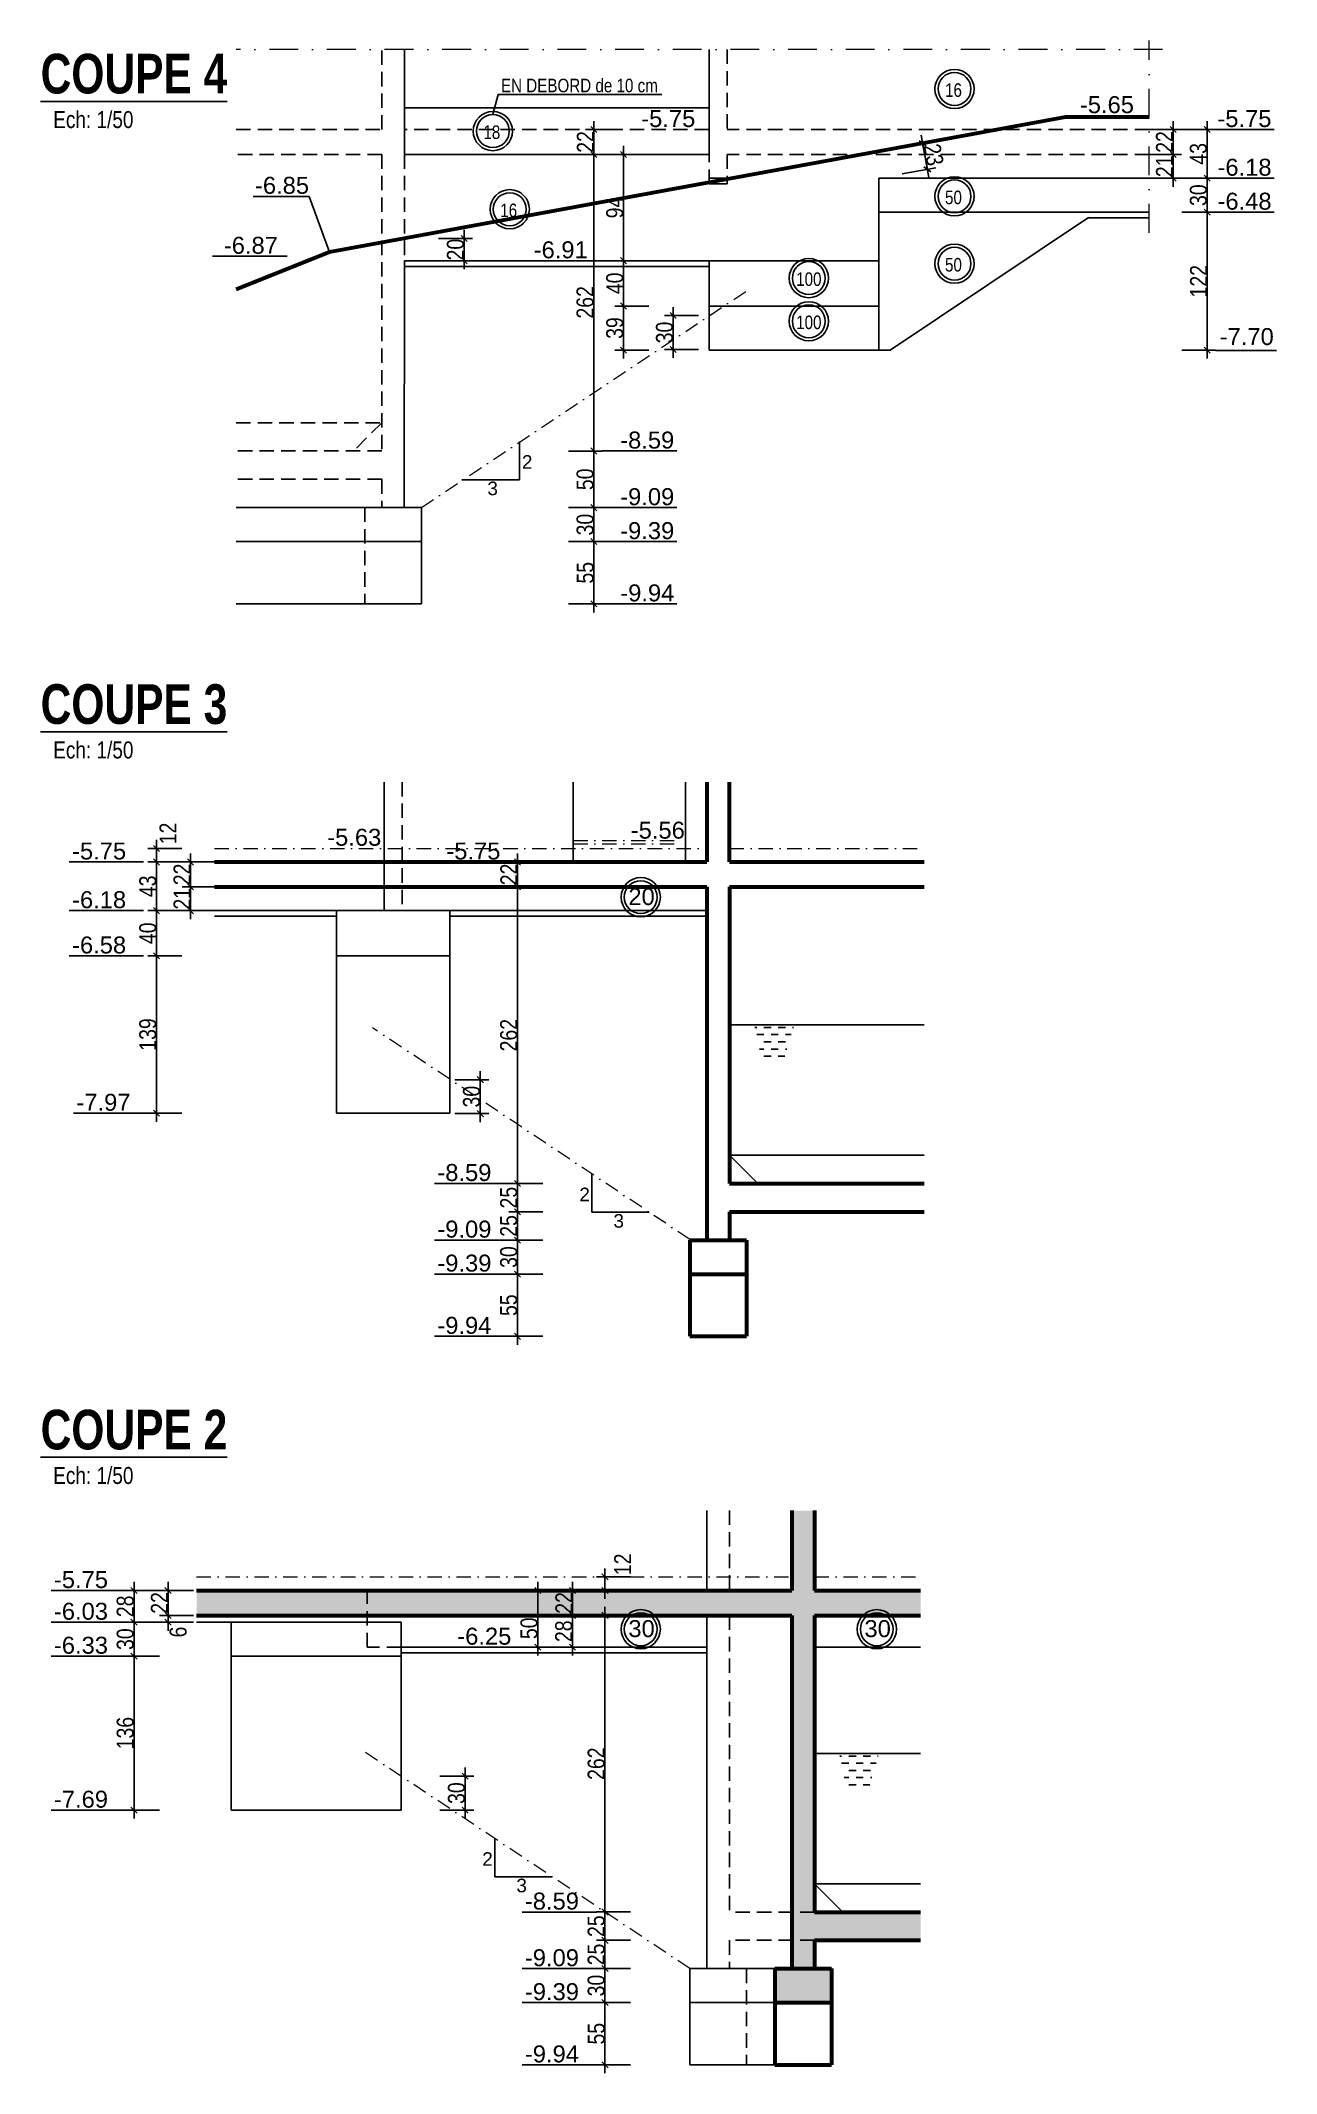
# Model space of a CAD drawing. Header units: centimetres. Extents: x 16433 to 114398, y -50094 to -12305.
# Drawn here: x 44512 to 45603, y -35748 to -33953 of the extents above; entities that cross this region are included whole.
import ezdxf
from ezdxf.enums import TextEntityAlignment as Align

# ---------------------------------------------------------------- set-up
doc = ezdxf.new("R2010")
doc.units = ezdxf.units.CM
doc.header["$LTSCALE"] = 0.5
doc.linetypes.add('CACHEX2', pattern=[19.05, 12.7, -6.35])
doc.linetypes.add('TIRETPTX2', pattern=[50.8, 25.4, -12.7, 0, -12.7])
doc.layers.get('DEFPOINTS').update_dxf_attribs({"linetype": 'CONTINUOUS'})
for name, color, linetype in [('01_cote_gen', 4, 'CONTINUOUS'), ('01_linteaux', 2, 'CONTINUOUS'), ('01_poch_BN', 9, 'CONTINUOUS'), ('01_poch_murs', 253, 'CONTINUOUS'), ('01_texte', 230, 'CONTINUOUS'), ('AA_COTES', 2, 'CONTINUOUS')]:
    doc.layers.add(name, color=color, linetype=linetype)
doc.layers.add('01_murs_coup', color=5, linetype='CONTINUOUS', lineweight=60)
doc.layers.add('01_tram_axes', color=2, linetype='TIRETPTX2', lineweight=9)
doc.styles.add('ARIAL', font='arial.ttf')
doc.styles.add('impact', font='impact.ttf')
doc.styles.add('MATTE_TXT', font='arial.ttf')
doc.styles.add('STYLE2', font='ARIALN.TTF')
doc.dimstyles.new('JB50', dxfattribs={"dimscale": 0.1, "dimtxt": 150, "dimasz": 15, "dimexe": 0.1, "dimexo": 0.1, "dimgap": 0.09, "dimtad": 1, "dimdec": 1, "dimdsep": 46, "dimtxsty": 'STYLE2', "dimblk1": 'BOND_G', "dimblk2": 'BOND_D', "dimsah": 1, "dimcen": 1.5, "dimdle": 0.01, "dimse1": 1, "dimse2": 1, "dimclrd": 4, "dimclre": 2, "dimclrt": 6, "dimazin": 2, "dimtfac": 2.333333, "dimtdec": 1, "dimtix": 1, "dimtmove": 2, "dimatfit": 3, "dimldrblk": 'BOND_G', "dimfxl": 1, "dimtolj": 1, "dimtzin": 0, "dimarcsym": 0})

msp = doc.modelspace()

# ---------------------------------------------------------------- texts
at = {"layer": '01_texte', "style": 'impact'}
for s, p in [('%%UCOUPE 4', (44594.547, -34009.953)), ('%%UCOUPE 3', (44594.547, -34566.81)), ('%%UCOUPE 2', (44594.547, -35207.67))]:
    msp.add_text(s, height=35, dxfattribs=at).set_placement(p, align=Align.BOTTOM_CENTER)
at = {"layer": '01_texte', "style": 'ARIAL', "width": 0.8}
for s, p in [('EN DEBORD de 10 cm', (44918.609, -33998.435)), ('16', (45310.806, -34002.453)), ('18', (44903.11, -34039.665)), ('16', (44918.045, -34108.685)), ('50', (45310.806, -34097.294)), ('50', (45310.806, -34156.776)), ('100', (45179.344, -34169.49)), ('100', (45179.344, -34207.647))]:
    msp.add_text(s, height=12, dxfattribs=at).set_placement(p)
at = {"layer": '01_texte', "style": 'ARIAL'}
for s, height, p in [('-5.65', 15, (45429.91, -34016.84)), ('-5.75', 15, (45042.503, -34029.111)), ('-5.75', 15, (45551.347, -34029.111)), ('-6.18', 15, (45551.429, -34072.111)), ('-6.85', 15, (44701.41, -34088.111)), ('-6.48', 15, (45551.429, -34102.111)), ('-6.87', 15, (44673.91, -34141.111)), ('-6.91', 15, (44947.528, -34145.069)), ('-7.70', 15, (45553.386, -34221.707)), ('-8.59', 15, (45023.933, -34313.111)), ('2', 12, (44937.125, -34330.982)), ('3', 12, (44906.642, -34354.327)), ('-9.09', 15, (45023.933, -34363.111)), ('-9.39', 15, (45023.933, -34393.111)), ('-9.94', 15, (45024.025, -34448.111)), ('-5.63', 15, (44765.186, -34663.971)), ('-5.56', 15, (45033.273, -34657.688)), ('-5.75', 15, (44539.851, -34676.109)), ('-5.75', 15, (44870.4, -34676.109)), ('-6.18', 15, (44539.851, -34719.109)), ('20', 15, (45031.162, -34716.337)), ('-6.58', 15, (44539.851, -34759.109)), ('-7.97', 15, (44543.722, -34898.067)), ('-8.59', 15, (44862.459, -34960.109)), ('2', 12, (44987.843, -34977.98)), ('3', 12, (45017.99, -35001.325)), ('-9.09', 15, (44862.459, -35010.109)), ('-9.39', 15, (44862.459, -35040.109)), ('-9.94', 15, (44862.459, -35095.109)), ('-5.75', 15, (44523.851, -35319.663)), ('-6.03', 15, (44523.851, -35347.663)), ('30', 15, (45031.162, -35362.991)), ('30', 15, (45239.66, -35362.991)), ('-6.33', 15, (44523.851, -35377.663)), ('-6.25', 15, (44880.062, -35369.663)), ('-7.69', 15, (44523.851, -35513.664)), ('2', 12, (44902.098, -35565.013)), ('3', 12, (44932.246, -35588.358)), ('-8.59', 15, (44939.78, -35603.663)), ('-9.09', 15, (44939.78, -35653.663)), ('-9.39', 15, (44939.78, -35683.663)), ('-9.94', 15, (44939.78, -35738.663))]:
    msp.add_text(s, height=height, dxfattribs=at).set_placement(p)
at = {"layer": '01_texte', "style": 'MATTE_TXT', "width": 0.8}
for p in [(44558.669, -34034.514), (44558.669, -34591.371), (44558.669, -35232.23)]:
    msp.add_text('Ech: 1/50', height=15, dxfattribs=at).set_placement(p, align=Align.BOTTOM_CENTER)

# ---------------------------------------------------------------- blocks, each defined once
blk = doc.blocks.new('BOND_G')
at = {"layer": 'AA_COTES', "color": 0}
for p, q in [((0, -5), (0, 15)), ((5, 0), (-5, 0)), ((1.8, 1.8), (-1.8, -1.8))]:
    blk.add_line(p, q, dxfattribs=at)
blk = doc.blocks.new('BOND_D')
at = {"layer": 'AA_COTES', "color": 0}
for p, q in [((5, 0), (-5, 0)), ((-1.8, -1.8), (1.8, 1.8)), ((0, 5), (0, -15))]:
    blk.add_line(p, q, dxfattribs=at)
blk = doc.blocks.new('*D3919')
at = {"layer": '01_cote_gen', "color": 4, "lineweight": -2, "transparency": 16777216}
blk.add_line((44624.6, -35342.3), (44624.6, -35323.3), dxfattribs=at)
at = {"layer": 'DEFPOINTS', "color": 0}
for p in [(44624.6, -35321.8), (44649.8, -35321.8), (44649.8, -35343.8)]:
    blk.add_point(p, dxfattribs=at)
at = {"layer": '01_cote_gen', "color": 4, "lineweight": -2, "transparency": 16777216, "xscale": 1.5, "yscale": 1.5, "zscale": 1.5}
for name, p, rotation in [('BOND_D', (44624.6, -35321.8), 90), ('BOND_G', (44624.6, -35343.8), 270)]:
    blk.add_blockref(name, p, dxfattribs=dict(at, rotation=rotation))
at = {"layer": '01_cote_gen', "color": 6, "transparency": 16777216, "insert": (44617, -35332.8), "char_height": 15, "attachment_point": 5, "rotation": 90, "style": 'STYLE2'}
blk.add_mtext('\\A1;22', dxfattribs=at)
blk = doc.blocks.new('*D3920')
at = {"layer": '01_cote_gen', "color": 4, "lineweight": -2, "transparency": 16777216}
blk.add_line((44624.6, -35348.3), (44624.6, -35345.3), dxfattribs=at)
at = {"layer": 'DEFPOINTS', "color": 0}
for p in [(44624.6, -35343.8), (44656.3, -35343.8), (44656.3, -35349.8)]:
    blk.add_point(p, dxfattribs=at)
at = {"layer": '01_cote_gen', "color": 4, "lineweight": -2, "transparency": 16777216, "xscale": 1.5, "yscale": 1.5, "zscale": 1.5}
for name, p, rotation in [('BOND_D', (44624.6, -35343.8), 90), ('BOND_G', (44624.6, -35349.8), 270)]:
    blk.add_blockref(name, p, dxfattribs=dict(at, rotation=rotation))
at = {"layer": '01_cote_gen', "color": 6, "transparency": 16777216, "insert": (44633.6, -35358.5), "char_height": 15, "attachment_point": 5, "rotation": 90, "style": 'STYLE2'}
blk.add_mtext('\\A1;6', dxfattribs=at)
blk = doc.blocks.new('*D3921')
at = {"layer": '01_cote_gen', "color": 4, "lineweight": -2, "transparency": 16777216}
blk.add_line((44594.6, -35348.3), (44594.6, -35323.3), dxfattribs=at)
at = {"layer": 'DEFPOINTS', "color": 0}
for p in [(44594.6, -35321.8), (44670, -35321.8), (44665.2, -35349.8)]:
    blk.add_point(p, dxfattribs=at)
at = {"layer": '01_cote_gen', "color": 4, "lineweight": -2, "transparency": 16777216, "xscale": 1.5, "yscale": 1.5, "zscale": 1.5}
for name, p, rotation in [('BOND_D', (44594.6, -35321.8), 90), ('BOND_G', (44594.6, -35349.8), 270)]:
    blk.add_blockref(name, p, dxfattribs=dict(at, rotation=rotation))
at = {"layer": '01_cote_gen', "color": 6, "transparency": 16777216, "insert": (44586.9, -35335.8), "char_height": 15, "attachment_point": 5, "rotation": 90, "style": 'STYLE2'}
blk.add_mtext('\\A1;28', dxfattribs=at)
blk = doc.blocks.new('*D3922')
at = {"layer": '01_cote_gen', "color": 4, "lineweight": -2, "transparency": 16777216}
blk.add_line((44594.6, -35378.3), (44594.6, -35351.3), dxfattribs=at)
at = {"layer": 'DEFPOINTS', "color": 0}
for p in [(44594.6, -35349.8), (44701.7, -35349.8), (44692.7, -35379.8)]:
    blk.add_point(p, dxfattribs=at)
at = {"layer": '01_cote_gen', "color": 4, "lineweight": -2, "transparency": 16777216, "xscale": 1.5, "yscale": 1.5, "zscale": 1.5}
for name, p, rotation in [('BOND_D', (44594.6, -35349.8), 90), ('BOND_G', (44594.6, -35379.8), 270)]:
    blk.add_blockref(name, p, dxfattribs=dict(at, rotation=rotation))
at = {"layer": '01_cote_gen', "color": 6, "transparency": 16777216, "insert": (44586.9, -35364.8), "char_height": 15, "attachment_point": 5, "rotation": 90, "style": 'STYLE2'}
blk.add_mtext('\\A1;30', dxfattribs=at)
blk = doc.blocks.new('*D3923')
at = {"layer": '01_cote_gen', "color": 4, "lineweight": -2, "transparency": 16777216}
blk.add_line((45010.5, -35654.3), (45010.5, -35632.3), dxfattribs=at)
at = {"layer": 'DEFPOINTS', "color": 0}
for p in [(45010.5, -35630.8), (45033, -35630.8), (45033, -35655.8)]:
    blk.add_point(p, dxfattribs=at)
at = {"layer": '01_cote_gen', "color": 4, "lineweight": -2, "transparency": 16777216, "xscale": 1.5, "yscale": 1.5, "zscale": 1.5}
for name, p, rotation in [('BOND_D', (45010.5, -35630.8), 90), ('BOND_G', (45010.5, -35655.8), 270)]:
    blk.add_blockref(name, p, dxfattribs=dict(at, rotation=rotation))
at = {"layer": '01_cote_gen', "color": 6, "transparency": 16777216, "insert": (45002.8, -35643.3), "char_height": 15, "attachment_point": 5, "rotation": 90, "style": 'STYLE2'}
blk.add_mtext('\\A1;25', dxfattribs=at)
blk = doc.blocks.new('*D3924')
at = {"layer": '01_cote_gen', "color": 4, "lineweight": -2, "transparency": 16777216}
blk.add_line((45010.5, -35629.3), (45010.5, -35607.3), dxfattribs=at)
at = {"layer": 'DEFPOINTS', "color": 0}
for p in [(45010.5, -35605.8), (45024.6, -35605.8), (45024.6, -35630.8)]:
    blk.add_point(p, dxfattribs=at)
at = {"layer": '01_cote_gen', "color": 4, "lineweight": -2, "transparency": 16777216, "xscale": 1.5, "yscale": 1.5, "zscale": 1.5}
for name, p, rotation in [('BOND_D', (45010.5, -35605.8), 90), ('BOND_G', (45010.5, -35630.8), 270)]:
    blk.add_blockref(name, p, dxfattribs=dict(at, rotation=rotation))
at = {"layer": '01_cote_gen', "color": 6, "transparency": 16777216, "insert": (45002.8, -35618.3), "char_height": 15, "attachment_point": 5, "rotation": 90, "style": 'STYLE2'}
blk.add_mtext('\\A1;25', dxfattribs=at)
blk = doc.blocks.new('*D3925')
at = {"layer": '01_cote_gen', "color": 4, "lineweight": -2, "transparency": 16777216}
blk.add_line((45010.5, -35604.3), (45010.5, -35345.3), dxfattribs=at)
at = {"layer": 'DEFPOINTS', "color": 0}
for p in [(45010.5, -35343.8), (45138, -35343.8), (45033, -35605.8)]:
    blk.add_point(p, dxfattribs=at)
at = {"layer": '01_cote_gen', "color": 4, "lineweight": -2, "transparency": 16777216, "xscale": 1.5, "yscale": 1.5, "zscale": 1.5}
for name, p, rotation in [('BOND_D', (45010.5, -35343.8), 90), ('BOND_G', (45010.5, -35605.8), 270)]:
    blk.add_blockref(name, p, dxfattribs=dict(at, rotation=rotation))
at = {"layer": '01_cote_gen', "color": 6, "transparency": 16777216, "insert": (45002.8, -35474.8), "char_height": 15, "attachment_point": 5, "rotation": 90, "style": 'STYLE2'}
blk.add_mtext('\\A1;262', dxfattribs=at)
blk = doc.blocks.new('*D3926')
at = {"layer": '01_cote_gen', "color": 4, "lineweight": -2, "transparency": 16777216}
blk.add_line((45010.5, -35320.3), (45010.5, -35311.3), dxfattribs=at)
at = {"layer": 'DEFPOINTS', "color": 0}
for p in [(45010.5, -35309.8), (45036.1, -35309.8), (45033, -35321.8)]:
    blk.add_point(p, dxfattribs=at)
at = {"layer": '01_cote_gen', "color": 4, "lineweight": -2, "transparency": 16777216, "xscale": 1.5, "yscale": 1.5, "zscale": 1.5}
for name, p, rotation in [('BOND_D', (45010.5, -35309.8), 90), ('BOND_G', (45010.5, -35321.8), 270)]:
    blk.add_blockref(name, p, dxfattribs=dict(at, rotation=rotation))
at = {"layer": '01_cote_gen', "color": 6, "transparency": 16777216, "insert": (45026.1, -35298.7), "char_height": 15, "attachment_point": 5, "rotation": 90, "style": 'STYLE2'}
blk.add_mtext('\\A1;12', dxfattribs=at)
blk = doc.blocks.new('*D3927')
at = {"layer": '01_cote_gen', "color": 4, "lineweight": -2, "transparency": 16777216}
blk.add_line((44951.2, -35370.3), (44951.2, -35323.3), dxfattribs=at)
at = {"layer": 'DEFPOINTS', "color": 0}
for p in [(44951.2, -35321.8), (44953.8, -35321.8), (44953.8, -35371.8)]:
    blk.add_point(p, dxfattribs=at)
at = {"layer": '01_cote_gen', "color": 4, "lineweight": -2, "transparency": 16777216, "xscale": 1.5, "yscale": 1.5, "zscale": 1.5}
for name, p, rotation in [('BOND_D', (44951.2, -35321.8), 90), ('BOND_G', (44951.2, -35371.8), 270)]:
    blk.add_blockref(name, p, dxfattribs=dict(at, rotation=rotation))
at = {"layer": '01_cote_gen', "color": 6, "transparency": 16777216, "insert": (44943.5, -35355.2), "char_height": 15, "attachment_point": 5, "rotation": 90, "style": 'STYLE2'}
blk.add_mtext('\\A1;50', dxfattribs=at)
blk = doc.blocks.new('*D3928')
at = {"layer": '01_cote_gen', "color": 4, "lineweight": -2, "transparency": 16777216}
blk.add_line((44981.8, -35370.3), (44981.8, -35345.3), dxfattribs=at)
at = {"layer": 'DEFPOINTS', "color": 0}
for p in [(44981.8, -35343.8), (45003.2, -35343.8), (45003.2, -35371.8)]:
    blk.add_point(p, dxfattribs=at)
at = {"layer": '01_cote_gen', "color": 4, "lineweight": -2, "transparency": 16777216, "xscale": 1.5, "yscale": 1.5, "zscale": 1.5}
for name, p, rotation in [('BOND_D', (44981.8, -35343.8), 90), ('BOND_G', (44981.8, -35371.8), 270)]:
    blk.add_blockref(name, p, dxfattribs=dict(at, rotation=rotation))
at = {"layer": '01_cote_gen', "color": 6, "transparency": 16777216, "insert": (44974.1, -35357.8), "char_height": 15, "attachment_point": 5, "rotation": 90, "style": 'STYLE2'}
blk.add_mtext('\\A1;28', dxfattribs=at)
blk = doc.blocks.new('*D3929')
at = {"layer": '01_cote_gen', "color": 4, "lineweight": -2, "transparency": 16777216}
blk.add_line((44981.8, -35342.3), (44981.8, -35323.3), dxfattribs=at)
at = {"layer": 'DEFPOINTS', "color": 0}
for p in [(44981.8, -35321.8), (44989.3, -35321.8), (44989.3, -35343.8)]:
    blk.add_point(p, dxfattribs=at)
at = {"layer": '01_cote_gen', "color": 4, "lineweight": -2, "transparency": 16777216, "xscale": 1.5, "yscale": 1.5, "zscale": 1.5}
for name, p, rotation in [('BOND_D', (44981.8, -35321.8), 90), ('BOND_G', (44981.8, -35343.8), 270)]:
    blk.add_blockref(name, p, dxfattribs=dict(at, rotation=rotation))
at = {"layer": '01_cote_gen', "color": 6, "transparency": 16777216, "insert": (44974.2, -35332.8), "char_height": 15, "attachment_point": 5, "rotation": 90, "style": 'STYLE2'}
blk.add_mtext('\\A1;22', dxfattribs=at)
blk = doc.blocks.new('*D3930')
at = {"layer": '01_cote_gen', "color": 4, "lineweight": -2, "transparency": 16777216}
blk.add_line((45010.5, -35739.3), (45010.5, -35687.3), dxfattribs=at)
at = {"layer": 'DEFPOINTS', "color": 0}
for p in [(45010.5, -35685.8), (45026.5, -35685.8), (45026.5, -35740.8)]:
    blk.add_point(p, dxfattribs=at)
at = {"layer": '01_cote_gen', "color": 4, "lineweight": -2, "transparency": 16777216, "xscale": 1.5, "yscale": 1.5, "zscale": 1.5}
for name, p, rotation in [('BOND_D', (45010.5, -35685.8), 90), ('BOND_G', (45010.5, -35740.8), 270)]:
    blk.add_blockref(name, p, dxfattribs=dict(at, rotation=rotation))
at = {"layer": '01_cote_gen', "color": 6, "transparency": 16777216, "insert": (45002.9, -35713.3), "char_height": 15, "attachment_point": 5, "rotation": 90, "style": 'STYLE2'}
blk.add_mtext('\\A1;55', dxfattribs=at)
blk = doc.blocks.new('*D3931')
at = {"layer": '01_cote_gen', "color": 4, "lineweight": -2, "transparency": 16777216}
blk.add_line((45010.5, -35684.3), (45010.5, -35657.3), dxfattribs=at)
at = {"layer": 'DEFPOINTS', "color": 0}
for p in [(45010.5, -35655.8), (45033, -35655.8), (45033, -35685.8)]:
    blk.add_point(p, dxfattribs=at)
at = {"layer": '01_cote_gen', "color": 4, "lineweight": -2, "transparency": 16777216, "xscale": 1.5, "yscale": 1.5, "zscale": 1.5}
for name, p, rotation in [('BOND_D', (45010.5, -35655.8), 90), ('BOND_G', (45010.5, -35685.8), 270)]:
    blk.add_blockref(name, p, dxfattribs=dict(at, rotation=rotation))
at = {"layer": '01_cote_gen', "color": 6, "transparency": 16777216, "insert": (45002.8, -35670.8), "char_height": 15, "attachment_point": 5, "rotation": 90, "style": 'STYLE2'}
blk.add_mtext('\\A1;30', dxfattribs=at)
blk = doc.blocks.new('*D3939')
at = {"layer": '01_cote_gen', "color": 4, "lineweight": -2, "transparency": 16777216}
blk.add_line((44594.6, -35514.3), (44594.6, -35381.3), dxfattribs=at)
at = {"layer": 'DEFPOINTS', "color": 0}
for p in [(44594.6, -35379.8), (44617.1, -35379.8), (44649.8, -35515.8)]:
    blk.add_point(p, dxfattribs=at)
at = {"layer": '01_cote_gen', "color": 4, "lineweight": -2, "transparency": 16777216, "xscale": 1.5, "yscale": 1.5, "zscale": 1.5}
for name, p, rotation in [('BOND_D', (44594.6, -35379.8), 90), ('BOND_G', (44594.6, -35515.8), 270)]:
    blk.add_blockref(name, p, dxfattribs=dict(at, rotation=rotation))
at = {"layer": '01_cote_gen', "color": 6, "transparency": 16777216, "insert": (44586.9, -35447.8), "char_height": 15, "attachment_point": 5, "rotation": 90, "style": 'STYLE2'}
blk.add_mtext('\\A1;136', dxfattribs=at)
blk = doc.blocks.new('*D3940')
at = {"layer": '01_cote_gen', "color": 4, "lineweight": -2, "transparency": 16777216}
blk.add_line((44887.1, -35487.3), (44887.1, -35514.3), dxfattribs=at)
at = {"layer": 'DEFPOINTS', "color": 0}
for p in [(44830.5, -35485.8), (44830.5, -35515.8), (44887.1, -35515.8)]:
    blk.add_point(p, dxfattribs=at)
at = {"layer": '01_cote_gen', "color": 4, "lineweight": -2, "transparency": 16777216, "xscale": 1.5, "yscale": 1.5, "zscale": 1.5}
for name, p, rotation in [('BOND_G', (44887.1, -35485.8), 90), ('BOND_D', (44887.1, -35515.8), 270)]:
    blk.add_blockref(name, p, dxfattribs=dict(at, rotation=rotation))
at = {"layer": '01_cote_gen', "color": 6, "transparency": 16777216, "insert": (44879.4, -35500.8), "char_height": 15, "attachment_point": 5, "rotation": 90, "style": 'STYLE2'}
blk.add_mtext('\\A1;30', dxfattribs=at)
blk = doc.blocks.new('*D3932')
at = {"layer": '01_cote_gen', "color": 4, "lineweight": -2, "transparency": 16777216}
blk.add_line((44933.2, -35010.8), (44933.2, -34988.8), dxfattribs=at)
at = {"layer": 'DEFPOINTS', "color": 0}
for p in [(44933.2, -34987.3), (44955.7, -34987.3), (44962.4, -35012.3)]:
    blk.add_point(p, dxfattribs=at)
at = {"layer": '01_cote_gen', "color": 4, "lineweight": -2, "transparency": 16777216, "xscale": 1.5, "yscale": 1.5, "zscale": 1.5}
for name, p, rotation in [('BOND_D', (44933.2, -34987.3), 90), ('BOND_G', (44933.2, -35012.3), 270)]:
    blk.add_blockref(name, p, dxfattribs=dict(at, rotation=rotation))
at = {"layer": '01_cote_gen', "color": 6, "transparency": 16777216, "insert": (44925.5, -34999.8), "char_height": 15, "attachment_point": 5, "rotation": 90, "style": 'STYLE2'}
blk.add_mtext('\\A1;25', dxfattribs=at)
blk = doc.blocks.new('*D3933')
at = {"layer": '01_cote_gen', "color": 4, "lineweight": -2, "transparency": 16777216}
blk.add_line((44933.2, -34985.8), (44933.2, -34963.8), dxfattribs=at)
at = {"layer": 'DEFPOINTS', "color": 0}
for p in [(44933.2, -34962.3), (44947.3, -34962.3), (44947.3, -34987.3)]:
    blk.add_point(p, dxfattribs=at)
at = {"layer": '01_cote_gen', "color": 4, "lineweight": -2, "transparency": 16777216, "xscale": 1.5, "yscale": 1.5, "zscale": 1.5}
for name, p, rotation in [('BOND_D', (44933.2, -34962.3), 90), ('BOND_G', (44933.2, -34987.3), 270)]:
    blk.add_blockref(name, p, dxfattribs=dict(at, rotation=rotation))
at = {"layer": '01_cote_gen', "color": 6, "transparency": 16777216, "insert": (44925.5, -34974.8), "char_height": 15, "attachment_point": 5, "rotation": 90, "style": 'STYLE2'}
blk.add_mtext('\\A1;25', dxfattribs=at)
blk = doc.blocks.new('*D3934')
at = {"layer": '01_cote_gen', "color": 4, "lineweight": -2, "transparency": 16777216}
blk.add_line((44933.2, -34960.8), (44933.2, -34701.8), dxfattribs=at)
at = {"layer": 'DEFPOINTS', "color": 0}
for p in [(44933.2, -34700.3), (44955.7, -34700.3), (44955.7, -34962.3)]:
    blk.add_point(p, dxfattribs=at)
at = {"layer": '01_cote_gen', "color": 4, "lineweight": -2, "transparency": 16777216, "xscale": 1.5, "yscale": 1.5, "zscale": 1.5}
for name, p, rotation in [('BOND_D', (44933.2, -34700.3), 90), ('BOND_G', (44933.2, -34962.3), 270)]:
    blk.add_blockref(name, p, dxfattribs=dict(at, rotation=rotation))
at = {"layer": '01_cote_gen', "color": 6, "transparency": 16777216, "insert": (44925.5, -34831.3), "char_height": 15, "attachment_point": 5, "rotation": 90, "style": 'STYLE2'}
blk.add_mtext('\\A1;262', dxfattribs=at)
blk = doc.blocks.new('*D3935')
at = {"layer": '01_cote_gen', "color": 4, "lineweight": -2, "transparency": 16777216}
blk.add_line((44933.2, -34698.8), (44933.2, -34679.8), dxfattribs=at)
at = {"layer": 'DEFPOINTS', "color": 0}
for p in [(44933.2, -34678.3), (45085.9, -34678.3), (45010.9, -34700.3)]:
    blk.add_point(p, dxfattribs=at)
at = {"layer": '01_cote_gen', "color": 4, "lineweight": -2, "transparency": 16777216, "xscale": 1.5, "yscale": 1.5, "zscale": 1.5}
for name, p, rotation in [('BOND_D', (44933.2, -34678.3), 90), ('BOND_G', (44933.2, -34700.3), 270)]:
    blk.add_blockref(name, p, dxfattribs=dict(at, rotation=rotation))
at = {"layer": '01_cote_gen', "color": 6, "transparency": 16777216, "insert": (44925.6, -34689.3), "char_height": 15, "attachment_point": 5, "rotation": 90, "style": 'STYLE2'}
blk.add_mtext('\\A1;22', dxfattribs=at)
blk = doc.blocks.new('*D3936')
at = {"layer": '01_cote_gen', "color": 4, "lineweight": -2, "transparency": 16777216}
blk.add_line((44933.2, -35095.8), (44933.2, -35043.8), dxfattribs=at)
at = {"layer": 'DEFPOINTS', "color": 0}
for p in [(44933.2, -35042.3), (44955.7, -35042.3), (44955.7, -35097.3)]:
    blk.add_point(p, dxfattribs=at)
at = {"layer": '01_cote_gen', "color": 4, "lineweight": -2, "transparency": 16777216, "xscale": 1.5, "yscale": 1.5, "zscale": 1.5}
for name, p, rotation in [('BOND_D', (44933.2, -35042.3), 90), ('BOND_G', (44933.2, -35097.3), 270)]:
    blk.add_blockref(name, p, dxfattribs=dict(at, rotation=rotation))
at = {"layer": '01_cote_gen', "color": 6, "transparency": 16777216, "insert": (44925.5, -35069.8), "char_height": 15, "attachment_point": 5, "rotation": 90, "style": 'STYLE2'}
blk.add_mtext('\\A1;55', dxfattribs=at)
blk = doc.blocks.new('*D3937')
at = {"layer": '01_cote_gen', "color": 4, "lineweight": -2, "transparency": 16777216}
blk.add_line((44933.2, -35040.8), (44933.2, -35013.8), dxfattribs=at)
at = {"layer": 'DEFPOINTS', "color": 0}
for p in [(44933.2, -35012.3), (44955.7, -35012.3), (44955.7, -35042.3)]:
    blk.add_point(p, dxfattribs=at)
at = {"layer": '01_cote_gen', "color": 4, "lineweight": -2, "transparency": 16777216, "xscale": 1.5, "yscale": 1.5, "zscale": 1.5}
for name, p, rotation in [('BOND_D', (44933.2, -35012.3), 90), ('BOND_G', (44933.2, -35042.3), 270)]:
    blk.add_blockref(name, p, dxfattribs=dict(at, rotation=rotation))
at = {"layer": '01_cote_gen', "color": 6, "transparency": 16777216, "insert": (44925.5, -35027.3), "char_height": 15, "attachment_point": 5, "rotation": 90, "style": 'STYLE2'}
blk.add_mtext('\\A1;30', dxfattribs=at)
blk = doc.blocks.new('*D3938')
at = {"layer": '01_cote_gen', "color": 4, "lineweight": -2, "transparency": 16777216}
blk.add_line((44900.4, -34872.1), (44900.4, -34899.1), dxfattribs=at)
at = {"layer": 'DEFPOINTS', "color": 0}
for p in [(44873.5, -34870.6), (44873.5, -34900.6), (44900.4, -34900.6)]:
    blk.add_point(p, dxfattribs=at)
at = {"layer": '01_cote_gen', "color": 4, "lineweight": -2, "transparency": 16777216, "xscale": 1.5, "yscale": 1.5, "zscale": 1.5}
for name, p, rotation in [('BOND_G', (44900.4, -34870.6), 90), ('BOND_D', (44900.4, -34900.6), 270)]:
    blk.add_blockref(name, p, dxfattribs=dict(at, rotation=rotation))
at = {"layer": '01_cote_gen', "color": 6, "transparency": 16777216, "insert": (44892.7, -34885.6), "char_height": 15, "attachment_point": 5, "rotation": 90, "style": 'STYLE2'}
blk.add_mtext('\\A1;30', dxfattribs=at)
blk = doc.blocks.new('*D3943')
at = {"layer": '01_cote_gen', "color": 4, "lineweight": -2, "transparency": 16777216}
blk.add_line((44644.5, -34719.8), (44644.5, -34701.8), dxfattribs=at)
at = {"layer": 'DEFPOINTS', "color": 0}
for p in [(44644.5, -34700.3), (44695.4, -34700.3), (44695.4, -34721.3)]:
    blk.add_point(p, dxfattribs=at)
at = {"layer": '01_cote_gen', "color": 4, "lineweight": -2, "transparency": 16777216, "xscale": 1.5, "yscale": 1.5, "zscale": 1.5}
for name, p, rotation in [('BOND_D', (44644.5, -34700.3), 90), ('BOND_G', (44644.5, -34721.3), 270)]:
    blk.add_blockref(name, p, dxfattribs=dict(at, rotation=rotation))
at = {"layer": '01_cote_gen', "color": 6, "transparency": 16777216, "insert": (44637, -34710.8), "char_height": 15, "attachment_point": 5, "rotation": 90, "style": 'STYLE2'}
blk.add_mtext('\\A1;21', dxfattribs=at)
blk = doc.blocks.new('*D3944')
at = {"layer": '01_cote_gen', "color": 4, "lineweight": -2, "transparency": 16777216}
blk.add_line((44644.5, -34698.8), (44644.5, -34679.8), dxfattribs=at)
at = {"layer": 'DEFPOINTS', "color": 0}
for p in [(44644.5, -34678.3), (44679.5, -34678.3), (44679.5, -34700.3)]:
    blk.add_point(p, dxfattribs=at)
at = {"layer": '01_cote_gen', "color": 4, "lineweight": -2, "transparency": 16777216, "xscale": 1.5, "yscale": 1.5, "zscale": 1.5}
for name, p, rotation in [('BOND_D', (44644.5, -34678.3), 90), ('BOND_G', (44644.5, -34700.3), 270)]:
    blk.add_blockref(name, p, dxfattribs=dict(at, rotation=rotation))
at = {"layer": '01_cote_gen', "color": 6, "transparency": 16777216, "insert": (44637, -34689.3), "char_height": 15, "attachment_point": 5, "rotation": 90, "style": 'STYLE2'}
blk.add_mtext('\\A1;22', dxfattribs=at)
blk = doc.blocks.new('*D3945')
at = {"layer": '01_cote_gen', "color": 4, "lineweight": -2, "transparency": 16777216}
blk.add_line((44614.4, -34719.8), (44614.4, -34679.8), dxfattribs=at)
at = {"layer": 'DEFPOINTS', "color": 0}
for p in [(44614.4, -34678.3), (44691.3, -34678.3), (44691.3, -34721.3)]:
    blk.add_point(p, dxfattribs=at)
at = {"layer": '01_cote_gen', "color": 4, "lineweight": -2, "transparency": 16777216, "xscale": 1.5, "yscale": 1.5, "zscale": 1.5}
for name, p, rotation in [('BOND_D', (44614.4, -34678.3), 90), ('BOND_G', (44614.4, -34721.3), 270)]:
    blk.add_blockref(name, p, dxfattribs=dict(at, rotation=rotation))
at = {"layer": '01_cote_gen', "color": 6, "transparency": 16777216, "insert": (44606.8, -34699.8), "char_height": 15, "attachment_point": 5, "rotation": 90, "style": 'STYLE2'}
blk.add_mtext('\\A1;43', dxfattribs=at)
blk = doc.blocks.new('*D3946')
at = {"layer": '01_cote_gen', "color": 4, "lineweight": -2, "transparency": 16777216}
blk.add_line((44614.4, -34759.8), (44614.4, -34722.8), dxfattribs=at)
at = {"layer": 'DEFPOINTS', "color": 0}
for p in [(44614.4, -34721.3), (44773.5, -34721.3), (44773.5, -34761.3)]:
    blk.add_point(p, dxfattribs=at)
at = {"layer": '01_cote_gen', "color": 4, "lineweight": -2, "transparency": 16777216, "xscale": 1.5, "yscale": 1.5, "zscale": 1.5}
for name, p, rotation in [('BOND_D', (44614.4, -34721.3), 90), ('BOND_G', (44614.4, -34761.3), 270)]:
    blk.add_blockref(name, p, dxfattribs=dict(at, rotation=rotation))
at = {"layer": '01_cote_gen', "color": 6, "transparency": 16777216, "insert": (44606.8, -34741.3), "char_height": 15, "attachment_point": 5, "rotation": 90, "style": 'STYLE2'}
blk.add_mtext('\\A1;40', dxfattribs=at)
blk = doc.blocks.new('*D3947')
at = {"layer": '01_cote_gen', "color": 4, "lineweight": -2, "transparency": 16777216}
blk.add_line((44614.4, -34898.7), (44614.4, -34762.8), dxfattribs=at)
at = {"layer": 'DEFPOINTS', "color": 0}
for p in [(44614.4, -34761.3), (44773.5, -34761.3), (44773.5, -34900.2)]:
    blk.add_point(p, dxfattribs=at)
at = {"layer": '01_cote_gen', "color": 4, "lineweight": -2, "transparency": 16777216, "xscale": 1.5, "yscale": 1.5, "zscale": 1.5}
for name, p, rotation in [('BOND_D', (44614.4, -34761.3), 90), ('BOND_G', (44614.4, -34900.2), 270)]:
    blk.add_blockref(name, p, dxfattribs=dict(at, rotation=rotation))
at = {"layer": '01_cote_gen', "color": 6, "transparency": 16777216, "insert": (44606.8, -34830.7), "char_height": 15, "attachment_point": 5, "rotation": 90, "style": 'STYLE2'}
blk.add_mtext('\\A1;139', dxfattribs=at)
blk = doc.blocks.new('*D3948')
at = {"layer": '01_cote_gen', "color": 4, "lineweight": -2, "transparency": 16777216}
blk.add_line((44614.4, -34676.8), (44614.4, -34667.8), dxfattribs=at)
at = {"layer": 'DEFPOINTS', "color": 0}
for p in [(44614.4, -34666.3), (44668.1, -34666.3), (44656.9, -34678.3)]:
    blk.add_point(p, dxfattribs=at)
at = {"layer": '01_cote_gen', "color": 4, "lineweight": -2, "transparency": 16777216, "xscale": 1.5, "yscale": 1.5, "zscale": 1.5}
for name, p, rotation in [('BOND_D', (44614.4, -34666.3), 90), ('BOND_G', (44614.4, -34678.3), 270)]:
    blk.add_blockref(name, p, dxfattribs=dict(at, rotation=rotation))
at = {"layer": '01_cote_gen', "color": 6, "transparency": 16777216, "insert": (44624.6, -34653.1), "char_height": 15, "attachment_point": 5, "rotation": 90, "style": 'STYLE2'}
blk.add_mtext('\\A1;12', dxfattribs=at)
blk = doc.blocks.new('*D3965')
at = {"layer": '01_cote_gen', "color": 4, "lineweight": -2, "transparency": 16777216}
blk.add_line((45000.7, -34051.8), (45000.7, -34032.8), dxfattribs=at)
at = {"layer": 'DEFPOINTS', "color": 0}
for p in [(44848, -34031.3), (45000.7, -34031.3), (44923, -34053.3)]:
    blk.add_point(p, dxfattribs=at)
at = {"layer": '01_cote_gen', "color": 4, "lineweight": -2, "transparency": 16777216, "xscale": 1.5, "yscale": 1.5, "zscale": 1.5}
for name, p, rotation in [('BOND_D', (45000.7, -34031.3), 90), ('BOND_G', (45000.7, -34053.3), 270)]:
    blk.add_blockref(name, p, dxfattribs=dict(at, rotation=rotation))
at = {"layer": '01_cote_gen', "color": 6, "transparency": 16777216, "insert": (44993.2, -34042.3), "char_height": 15, "attachment_point": 5, "rotation": 90, "style": 'STYLE2'}
blk.add_mtext('\\A1;22', dxfattribs=at)
blk = doc.blocks.new('*D3966')
at = {"layer": '01_cote_gen', "color": 4, "lineweight": -2, "transparency": 16777216}
blk.add_line((45000.7, -34316.8), (45000.7, -34363.8), dxfattribs=at)
at = {"layer": 'DEFPOINTS', "color": 0}
for p in [(45015.4, -34315.3), (45000.7, -34365.3), (45008.2, -34365.3)]:
    blk.add_point(p, dxfattribs=at)
at = {"layer": '01_cote_gen', "color": 4, "lineweight": -2, "transparency": 16777216, "xscale": 1.5, "yscale": 1.5, "zscale": 1.5}
for name, p, rotation in [('BOND_G', (45000.7, -34315.3), 90), ('BOND_D', (45000.7, -34365.3), 270)]:
    blk.add_blockref(name, p, dxfattribs=dict(at, rotation=rotation))
at = {"layer": '01_cote_gen', "color": 6, "transparency": 16777216, "insert": (44993, -34340.3), "char_height": 15, "attachment_point": 5, "rotation": 90, "style": 'STYLE2'}
blk.add_mtext('\\A1;50', dxfattribs=at)
blk = doc.blocks.new('*D3967')
at = {"layer": '01_cote_gen', "color": 4, "lineweight": -2, "transparency": 16777216}
blk.add_line((45000.7, -34366.8), (45000.7, -34393.8), dxfattribs=at)
at = {"layer": 'DEFPOINTS', "color": 0}
for p in [(45008.2, -34365.3), (45000.7, -34395.3), (45008.2, -34395.3)]:
    blk.add_point(p, dxfattribs=at)
at = {"layer": '01_cote_gen', "color": 4, "lineweight": -2, "transparency": 16777216, "xscale": 1.5, "yscale": 1.5, "zscale": 1.5}
for name, p, rotation in [('BOND_G', (45000.7, -34365.3), 90), ('BOND_D', (45000.7, -34395.3), 270)]:
    blk.add_blockref(name, p, dxfattribs=dict(at, rotation=rotation))
at = {"layer": '01_cote_gen', "color": 6, "transparency": 16777216, "insert": (44993, -34380.3), "char_height": 15, "attachment_point": 5, "rotation": 90, "style": 'STYLE2'}
blk.add_mtext('\\A1;30', dxfattribs=at)
blk = doc.blocks.new('*D3968')
at = {"layer": '01_cote_gen', "color": 4, "lineweight": -2, "transparency": 16777216}
blk.add_line((45000.7, -34396.8), (45000.7, -34448.8), dxfattribs=at)
at = {"layer": 'DEFPOINTS', "color": 0}
for p in [(45008.2, -34395.3), (45000.7, -34450.3), (45008.2, -34450.3)]:
    blk.add_point(p, dxfattribs=at)
at = {"layer": '01_cote_gen', "color": 4, "lineweight": -2, "transparency": 16777216, "xscale": 1.5, "yscale": 1.5, "zscale": 1.5}
for name, p, rotation in [('BOND_G', (45000.7, -34395.3), 90), ('BOND_D', (45000.7, -34450.3), 270)]:
    blk.add_blockref(name, p, dxfattribs=dict(at, rotation=rotation))
at = {"layer": '01_cote_gen', "color": 6, "transparency": 16777216, "insert": (44993.1, -34422.8), "char_height": 15, "attachment_point": 5, "rotation": 90, "style": 'STYLE2'}
blk.add_mtext('\\A1;55', dxfattribs=at)
blk = doc.blocks.new('*D3969')
at = {"layer": '01_cote_gen', "color": 4, "lineweight": -2, "transparency": 16777216}
blk.add_line((45000.7, -34054.8), (45000.7, -34313.8), dxfattribs=at)
at = {"layer": 'DEFPOINTS', "color": 0}
for p in [(44969.4, -34053.3), (44985.6, -34315.3), (45000.7, -34315.3)]:
    blk.add_point(p, dxfattribs=at)
at = {"layer": '01_cote_gen', "color": 4, "lineweight": -2, "transparency": 16777216, "xscale": 1.5, "yscale": 1.5, "zscale": 1.5}
for name, p, rotation in [('BOND_G', (45000.7, -34053.3), 90), ('BOND_D', (45000.7, -34315.3), 270)]:
    blk.add_blockref(name, p, dxfattribs=dict(at, rotation=rotation))
at = {"layer": '01_cote_gen', "color": 6, "transparency": 16777216, "insert": (44993, -34184), "char_height": 15, "attachment_point": 5, "rotation": 90, "style": 'STYLE2'}
blk.add_mtext('\\A1;262', dxfattribs=at)
blk = doc.blocks.new('*D3970')
at = {"layer": '01_cote_gen', "color": 4, "lineweight": -2, "transparency": 16777216}
blk.add_line((45542.3, -34032.8), (45542.3, -34072.8), dxfattribs=at)
at = {"layer": 'DEFPOINTS', "color": 0}
for p in [(45553.6, -34031.3), (45542.3, -34074.3), (45553.6, -34074.3)]:
    blk.add_point(p, dxfattribs=at)
at = {"layer": '01_cote_gen', "color": 4, "lineweight": -2, "transparency": 16777216, "xscale": 1.5, "yscale": 1.5, "zscale": 1.5}
for name, p, rotation in [('BOND_G', (45542.3, -34031.3), 90), ('BOND_D', (45542.3, -34074.3), 270)]:
    blk.add_blockref(name, p, dxfattribs=dict(at, rotation=rotation))
at = {"layer": '01_cote_gen', "color": 6, "transparency": 16777216, "insert": (45534.6, -34052.8), "char_height": 15, "attachment_point": 5, "rotation": 90, "style": 'STYLE2'}
blk.add_mtext('\\A1;43', dxfattribs=at)
blk = doc.blocks.new('*D3971')
at = {"layer": '01_cote_gen', "color": 4, "lineweight": -2, "transparency": 16777216}
blk.add_line((45542.3, -34075.8), (45542.3, -34102.8), dxfattribs=at)
at = {"layer": 'DEFPOINTS', "color": 0}
for p in [(45553.6, -34074.3), (45542.3, -34104.3), (45553.6, -34104.3)]:
    blk.add_point(p, dxfattribs=at)
at = {"layer": '01_cote_gen', "color": 4, "lineweight": -2, "transparency": 16777216, "xscale": 1.5, "yscale": 1.5, "zscale": 1.5}
for name, p, rotation in [('BOND_G', (45542.3, -34074.3), 90), ('BOND_D', (45542.3, -34104.3), 270)]:
    blk.add_blockref(name, p, dxfattribs=dict(at, rotation=rotation))
at = {"layer": '01_cote_gen', "color": 6, "transparency": 16777216, "insert": (45534.6, -34089.3), "char_height": 15, "attachment_point": 5, "rotation": 90, "style": 'STYLE2'}
blk.add_mtext('\\A1;30', dxfattribs=at)
blk = doc.blocks.new('*D3972')
at = {"layer": '01_cote_gen', "color": 4, "lineweight": -2, "transparency": 16777216}
blk.add_line((45512.2, -34032.8), (45512.2, -34051.8), dxfattribs=at)
at = {"layer": 'DEFPOINTS', "color": 0}
for p in [(45519.8, -34031.3), (45491, -34053.3), (45512.2, -34053.3)]:
    blk.add_point(p, dxfattribs=at)
at = {"layer": '01_cote_gen', "color": 4, "lineweight": -2, "transparency": 16777216, "xscale": 1.5, "yscale": 1.5, "zscale": 1.5}
for name, p, rotation in [('BOND_G', (45512.2, -34031.3), 90), ('BOND_D', (45512.2, -34053.3), 270)]:
    blk.add_blockref(name, p, dxfattribs=dict(at, rotation=rotation))
at = {"layer": '01_cote_gen', "color": 6, "transparency": 16777216, "insert": (45504.6, -34042.3), "char_height": 15, "attachment_point": 5, "rotation": 90, "style": 'STYLE2'}
blk.add_mtext('\\A1;22', dxfattribs=at)
blk = doc.blocks.new('*D3973')
at = {"layer": '01_cote_gen', "color": 4, "lineweight": -2, "transparency": 16777216}
blk.add_line((45512.2, -34054.8), (45512.2, -34072.8), dxfattribs=at)
at = {"layer": 'DEFPOINTS', "color": 0}
for p in [(45517.5, -34053.3), (45512.2, -34074.3), (45519.8, -34074.3)]:
    blk.add_point(p, dxfattribs=at)
at = {"layer": '01_cote_gen', "color": 4, "lineweight": -2, "transparency": 16777216, "xscale": 1.5, "yscale": 1.5, "zscale": 1.5}
for name, p, rotation in [('BOND_G', (45512.2, -34053.3), 90), ('BOND_D', (45512.2, -34074.3), 270)]:
    blk.add_blockref(name, p, dxfattribs=dict(at, rotation=rotation))
at = {"layer": '01_cote_gen', "color": 6, "transparency": 16777216, "insert": (45504.6, -34063.8), "char_height": 15, "attachment_point": 5, "rotation": 90, "style": 'STYLE2'}
blk.add_mtext('\\A1;21', dxfattribs=at)
blk = doc.blocks.new('*D3974')
at = {"layer": '01_cote_gen', "color": 4, "lineweight": -2, "transparency": 16777216}
blk.add_line((45070.7, -34224.1), (45070.7, -34197.1), dxfattribs=at)
at = {"layer": 'DEFPOINTS', "color": 0}
for p in [(45070.7, -34195.6), (45102.4, -34195.6), (45102.4, -34225.6)]:
    blk.add_point(p, dxfattribs=at)
at = {"layer": '01_cote_gen', "color": 4, "lineweight": -2, "transparency": 16777216, "xscale": 1.5, "yscale": 1.5, "zscale": 1.5}
for name, p, rotation in [('BOND_D', (45070.7, -34195.6), 90), ('BOND_G', (45070.7, -34225.6), 270)]:
    blk.add_blockref(name, p, dxfattribs=dict(at, rotation=rotation))
at = {"layer": '01_cote_gen', "color": 6, "transparency": 16777216, "insert": (45063.1, -34210.6), "char_height": 15, "attachment_point": 5, "rotation": 90, "style": 'STYLE2'}
blk.add_mtext('\\A1;30', dxfattribs=at)
blk = doc.blocks.new('*D3975')
at = {"layer": '01_cote_gen', "color": 4, "lineweight": -2, "transparency": 16777216}
blk.add_line((45542.3, -34105.8), (45542.3, -34224.7), dxfattribs=at)
at = {"layer": 'DEFPOINTS', "color": 0}
for p in [(45280.4, -34104.3), (45252.4, -34226.2), (45542.3, -34226.2)]:
    blk.add_point(p, dxfattribs=at)
at = {"layer": '01_cote_gen', "color": 4, "lineweight": -2, "transparency": 16777216, "xscale": 1.5, "yscale": 1.5, "zscale": 1.5}
for name, p, rotation in [('BOND_G', (45542.3, -34104.3), 90), ('BOND_D', (45542.3, -34226.2), 270)]:
    blk.add_blockref(name, p, dxfattribs=dict(at, rotation=rotation))
at = {"layer": '01_cote_gen', "color": 6, "transparency": 16777216, "insert": (45534.7, -34165.3), "char_height": 15, "attachment_point": 5, "rotation": 90, "style": 'STYLE2'}
blk.add_mtext('\\A1;122', dxfattribs=at)
blk = doc.blocks.new('*D3976')
at = {"layer": '01_cote_gen', "color": 4, "lineweight": -2, "transparency": 16777216}
blk.add_line((45026.8, -34145.7), (45026.8, -34054.8), dxfattribs=at)
at = {"layer": 'DEFPOINTS', "color": 0}
for p in [(45026.8, -34053.3), (45044.9, -34053.3), (45044.9, -34147.2)]:
    blk.add_point(p, dxfattribs=at)
at = {"layer": '01_cote_gen', "color": 4, "lineweight": -2, "transparency": 16777216, "xscale": 1.5, "yscale": 1.5, "zscale": 1.5}
for name, p, rotation in [('BOND_D', (45026.8, -34053.3), 90), ('BOND_G', (45026.8, -34147.2), 270)]:
    blk.add_blockref(name, p, dxfattribs=dict(at, rotation=rotation))
at = {"layer": '01_cote_gen', "color": 6, "transparency": 16777216, "insert": (45019.2, -34100.2), "char_height": 15, "attachment_point": 5, "rotation": 90, "style": 'STYLE2'}
blk.add_mtext('\\A1;94', dxfattribs=at)
blk = doc.blocks.new('*D3977')
at = {"layer": '01_cote_gen', "color": 4, "lineweight": -2, "transparency": 16777216}
blk.add_line((45026.8, -34185.7), (45026.8, -34148.7), dxfattribs=at)
at = {"layer": 'DEFPOINTS', "color": 0}
for p in [(45026.8, -34147.2), (45124.5, -34147.2), (45124.5, -34187.2)]:
    blk.add_point(p, dxfattribs=at)
at = {"layer": '01_cote_gen', "color": 4, "lineweight": -2, "transparency": 16777216, "xscale": 1.5, "yscale": 1.5, "zscale": 1.5}
for name, p, rotation in [('BOND_D', (45026.8, -34147.2), 90), ('BOND_G', (45026.8, -34187.2), 270)]:
    blk.add_blockref(name, p, dxfattribs=dict(at, rotation=rotation))
at = {"layer": '01_cote_gen', "color": 6, "transparency": 16777216, "insert": (45019.2, -34167.2), "char_height": 15, "attachment_point": 5, "rotation": 90, "style": 'STYLE2'}
blk.add_mtext('\\A1;40', dxfattribs=at)
blk = doc.blocks.new('*D3978')
at = {"layer": '01_cote_gen', "color": 4, "lineweight": -2, "transparency": 16777216}
blk.add_line((45026.8, -34224.7), (45026.8, -34188.7), dxfattribs=at)
at = {"layer": 'DEFPOINTS', "color": 0}
for p in [(45026.8, -34187.2), (45125.3, -34187.2), (45127.1, -34226.2)]:
    blk.add_point(p, dxfattribs=at)
at = {"layer": '01_cote_gen', "color": 4, "lineweight": -2, "transparency": 16777216, "xscale": 1.5, "yscale": 1.5, "zscale": 1.5}
for name, p, rotation in [('BOND_D', (45026.8, -34187.2), 90), ('BOND_G', (45026.8, -34226.2), 270)]:
    blk.add_blockref(name, p, dxfattribs=dict(at, rotation=rotation))
at = {"layer": '01_cote_gen', "color": 6, "transparency": 16777216, "insert": (45019.2, -34206.7), "char_height": 15, "attachment_point": 5, "rotation": 90, "style": 'STYLE2'}
blk.add_mtext('\\A1;39', dxfattribs=at)
blk = doc.blocks.new('*D3979')
at = {"layer": '01_cote_gen', "color": 4, "lineweight": -2, "transparency": 16777216}
blk.add_line((45291.3, -34045.1), (45295, -34064.9), dxfattribs=at)
at = {"layer": 'DEFPOINTS', "color": 0}
for p in [(45248.2, -34051.5), (45252.4, -34074.3), (45295.2, -34066.4)]:
    blk.add_point(p, dxfattribs=at)
at = {"layer": '01_cote_gen', "color": 4, "lineweight": -2, "transparency": 16777216, "xscale": 1.5, "yscale": 1.5, "zscale": 1.5}
for name, p, rotation in [('BOND_G', (45291.1, -34043.6), 100.3926974055338), ('BOND_D', (45295.2, -34066.4), 280.3926974055338)]:
    blk.add_blockref(name, p, dxfattribs=dict(at, rotation=rotation))
at = {"layer": '01_cote_gen', "color": 6, "transparency": 16777216, "insert": (45300.7, -34053.6), "char_height": 15, "attachment_point": 5, "rotation": 280.3927, "style": 'STYLE2'}
blk.add_mtext('\\A1;23', dxfattribs=at)
blk = doc.blocks.new('*D3980')
at = {"layer": '01_poch_BN', "color": 4, "lineweight": -2, "ltscale": 2, "transparency": 16777216}
blk.add_line((44886.1, -34129), (44886.1, -34145.7), dxfattribs=at)
at = {"layer": 'DEFPOINTS', "color": 0, "ltscale": 2}
for p in [(44833.4, -34127.5), (44842.6, -34147.2), (44886.1, -34147.2)]:
    blk.add_point(p, dxfattribs=at)
at = {"layer": '01_poch_BN', "color": 4, "lineweight": -2, "ltscale": 2, "transparency": 16777216, "xscale": 1.5, "yscale": 1.5, "zscale": 1.5}
for name, p, rotation in [('BOND_G', (44886.1, -34127.5), 90), ('BOND_D', (44886.1, -34147.2), 270)]:
    blk.add_blockref(name, p, dxfattribs=dict(at, rotation=rotation))
at = {"layer": '01_poch_BN', "color": 6, "ltscale": 2, "transparency": 16777216, "insert": (44878.5, -34137.4), "char_height": 15, "attachment_point": 5, "rotation": 90, "style": 'STYLE2'}
blk.add_mtext('\\A1;20', dxfattribs=at)

# ---------------------------------------------------------------- dimensions: what is measured, and where the dimension line sits
at = {"layer": '01_cote_gen'}
for base, p1, p2, picture, middle in [((45000.712, -34031.271), (44923.018, -34053.271), (44847.985, -34031.271), '*D3965', (44993.173, -34042.271)), ((45512.182, -34053.271), (45519.763, -34031.271), (45491.016, -34053.271), '*D3972', (45504.642, -34042.271)), ((45542.263, -34074.271), (45553.634, -34031.271), (45553.634, -34074.271), '*D3970', (45534.596, -34052.771)), ((45026.841, -34053.271), (45044.884, -34147.229), (45044.884, -34053.271), '*D3976', (45019.173, -34100.25)), ((45512.182, -34074.271), (45517.485, -34053.271), (45519.763, -34074.271), '*D3973', (45504.642, -34063.771)), ((45542.263, -34104.271), (45553.634, -34074.271), (45553.634, -34104.271), '*D3971', (45534.596, -34089.271)), ((45542.263, -34226.238), (45280.422, -34104.271), (45252.376, -34226.238), '*D3975', (45534.724, -34165.254)), ((45026.841, -34147.229), (45124.47, -34187.229), (45124.47, -34147.229), '*D3977', (45019.173, -34167.229)), ((45026.841, -34187.229), (45127.089, -34226.238), (45125.343, -34187.229), '*D3978', (45019.173, -34206.733)), ((45070.73, -34195.638), (45102.376, -34225.638), (45102.376, -34195.638), '*D3974', (45063.062, -34210.638)), ((45000.712, -34365.271), (45015.439, -34315.271), (45008.212, -34365.271), '*D3966', (44993.045, -34340.271)), ((45000.712, -34395.271), (45008.212, -34365.271), (45008.212, -34395.271), '*D3967', (44993.045, -34380.271)), ((45000.712, -34450.271), (45008.212, -34395.271), (45008.212, -34450.271), '*D3968', (44993.076, -34422.771)), ((44614.449, -34678.269), (44691.303, -34721.269), (44691.303, -34678.269), '*D3945', (44606.781, -34699.769)), ((44644.54, -34678.269), (44679.511, -34700.269), (44679.511, -34678.269), '*D3944', (44637, -34689.269)), ((44933.186, -34678.269), (45010.881, -34700.269), (45085.914, -34678.269), '*D3935', (44925.646, -34689.269)), ((44644.54, -34700.269), (44695.369, -34721.269), (44695.369, -34700.269), '*D3943', (44637, -34710.769)), ((44933.186, -34700.269), (44955.686, -34962.269), (44955.686, -34700.269), '*D3934', (44925.519, -34831.269)), ((44614.449, -34721.269), (44773.523, -34761.269), (44773.523, -34721.269), '*D3946', (44606.781, -34741.269)), ((44614.449, -34761.269), (44773.523, -34900.227), (44773.523, -34761.269), '*D3947', (44606.781, -34830.748)), ((44900.37, -34900.627), (44873.523, -34870.627), (44873.523, -34900.627), '*D3938', (44892.702, -34885.627)), ((44933.186, -34962.269), (44947.321, -34987.269), (44947.321, -34962.269), '*D3933', (44925.519, -34974.769)), ((44933.186, -34987.269), (44962.401, -35012.269), (44955.686, -34987.269), '*D3932', (44925.519, -34999.769)), ((44933.186, -35012.269), (44955.686, -35042.269), (44955.686, -35012.269), '*D3937', (44925.519, -35027.269)), ((44933.186, -35042.269), (44955.686, -35097.269), (44955.686, -35042.269), '*D3936', (44925.549, -35069.769)), ((44594.578, -35321.823), (44665.183, -35349.823), (44669.974, -35321.823), '*D3921', (44586.91, -35335.823)), ((44624.565, -35321.823), (44649.843, -35343.823), (44649.843, -35321.823), '*D3919', (44617.025, -35332.823)), ((44981.757, -35321.823), (44989.257, -35343.823), (44989.257, -35321.823), '*D3929', (44974.217, -35332.823)), ((44594.578, -35349.823), (44692.679, -35379.823), (44701.675, -35349.823), '*D3922', (44586.91, -35364.823)), ((44981.757, -35343.823), (45003.203, -35371.823), (45003.203, -35343.823), '*D3928', (44974.089, -35357.823)), ((45010.507, -35343.823), (45033.007, -35605.823), (45138.047, -35343.823), '*D3925', (45002.84, -35474.823)), ((44594.578, -35379.823), (44649.843, -35515.823), (44617.078, -35379.823), '*D3939', (44586.91, -35447.823)), ((44887.071, -35515.823), (44830.523, -35485.823), (44830.523, -35515.823), '*D3940', (44879.403, -35500.823)), ((45010.507, -35605.823), (45024.642, -35630.823), (45024.642, -35605.823), '*D3924', (45002.84, -35618.323)), ((45010.507, -35630.823), (45033.007, -35655.823), (45033.007, -35630.823), '*D3923', (45002.84, -35643.323)), ((45010.507, -35655.823), (45033.007, -35685.823), (45033.007, -35655.823), '*D3931', (45002.84, -35670.823)), ((45010.507, -35685.823), (45026.49, -35740.823), (45026.49, -35685.823), '*D3930', (45002.87, -35713.323))]:
    dim = msp.add_linear_dim(base=base, p1=p1, p2=p2, angle=90, dimstyle='JB50', dxfattribs=at)
    dim.commit()
    dim.dimension.update_dxf_attribs({"geometry": picture, "text_midpoint": middle})
dim = msp.add_aligned_dim(p1=(45248.19, -34051.451), p2=(45252.376, -34074.271), distance=43.584, text='23', dimstyle='JB50', dxfattribs=at)
dim.commit()
dim.dimension.update_dxf_attribs({"geometry": '*D3979', "text_midpoint": (45300.694, -34053.615)})
for base, p1, p2, picture, middle in [((45000.712, -34315.271), (44969.381, -34053.271), (44985.614, -34315.271), '*D3969', (44993.045, -34183.971)), ((44614.449, -34666.269), (44656.915, -34678.269), (44668.115, -34666.269), '*D3948', (44624.562, -34653.109)), ((45010.507, -35309.823), (45033.007, -35321.823), (45036.093, -35309.823), '*D3926', (45026.058, -35298.68)), ((44951.213, -35321.823), (44953.813, -35371.823), (44953.813, -35321.823), '*D3927', (44943.546, -35355.174)), ((44624.565, -35343.823), (44656.266, -35349.823), (44656.266, -35343.823), '*D3920', (44633.617, -35358.536))]:
    dim = msp.add_linear_dim(base=base, p1=p1, p2=p2, angle=90, dimstyle='JB50', dxfattribs=at)
    dim.commit()
    dim.dimension.update_dxf_attribs({"geometry": picture, "text_midpoint": middle, "dimtype": 160})
at = {"layer": '01_poch_BN', "ltscale": 2}
dim = msp.add_linear_dim(base=(44886.13, -34147.229), p1=(44833.376, -34127.529), p2=(44842.63, -34147.229), angle=90, text='20', dimstyle='JB50', dxfattribs=at)
dim.commit()
dim.dimension.update_dxf_attribs({"geometry": '*D3980', "text_midpoint": (44878.463, -34137.379)})

# ---------------------------------------------------------------- hatches: boundary and pattern name
at = {"layer": '01_linteaux'}
h = msp.add_hatch(dxfattribs=at)
h.set_pattern_fill('DASH', color=256, scale=2)
h.set_pattern_definition([(0, (6701.584, -17558.825), (6.35, 6.35), [6.35, -6.35])])
h.paths.add_polyline_path([(45177.5, -34822.269), (45142.412, -34822.269), (45148.26, -34850.411), (45169.103, -34850.411)])
h = msp.add_hatch(dxfattribs=at)
h.set_pattern_fill('DASH', color=256, scale=2)
h.set_pattern_definition([(0, (6776.6173, -18202.379), (6.35, 6.35), [6.35, -6.35])])
h.paths.add_polyline_path([(45252.534, -35465.823), (45217.446, -35465.823), (45223.294, -35493.965), (45244.137, -35493.965)])
at = {"layer": '01_poch_murs', "ltscale": 2}
h = msp.add_hatch(color=256, dxfattribs=at)
h.dxf.hatch_style = 1
h.paths.add_polyline_path([(45210.556, -35655.823), (45160.556, -35655.823), (45160.556, -35685.823), (45210.556, -35685.823)])
h.paths.add_polyline_path([(45289.201, -35630.823), (45289.201, -35321.823), (45195.556, -35321.823), (45195.556, -35251.246), (45175.556, -35251.246), (45175.556, -35321.823), (44649.843, -35321.823), (44649.843, -35343.823), (45175.556, -35343.823), (45175.556, -35655.823), (45195.556, -35655.823), (45195.556, -35630.823)])
h.paths.add_polyline_path([(45289.201, -35605.823), (45289.201, -35343.823), (45195.556, -35343.823), (45195.556, -35605.823)])

# ---------------------------------------------------------------- linework, layer by layer
at = {"layer": '01_linteaux', "linetype": 'CACHEX2', "ltscale": 2}
for p, q in [((44813.376, -34031.271), (44813.376, -33960.694)), ((45118.376, -33960.694), (45118.376, -34031.271)), ((44684.807, -34031.271), (44813.376, -34031.271)), ((45102.376, -34031.271), (44833.376, -34031.271)), ((45491.016, -34031.271), (45118.376, -34031.271)), ((44813.376, -34053.271), (44684.807, -34053.271)), ((44813.376, -34053.271), (44813.376, -34315.271)), ((44833.376, -34053.271), (44833.376, -34147.229)), ((45102.376, -34079.271), (45102.376, -34053.271)), ((45491.016, -34053.271), (45118.376, -34053.271)), ((45118.376, -34053.271), (45118.376, -34079.271)), ((44684.807, -34290.271), (44813.376, -34290.271)), ((44813.376, -34290.271), (44788.376, -34315.271)), ((44813.376, -34315.271), (44684.807, -34315.271)), ((44813.376, -34340.271), (44684.807, -34340.271)), ((44813.376, -34340.271), (44813.376, -34365.271)), ((44798.376, -34365.271), (44798.376, -34450.271)), ((44831.523, -34607.692), (44831.523, -34721.269)), ((45120.523, -35251.246), (45120.523, -35321.823)), ((44800.523, -35371.823), (44800.523, -35321.823)), ((45120.523, -35343.823), (45120.523, -35605.823)), ((44830.523, -35371.823), (44800.523, -35371.823)), ((45195.556, -35605.823), (45120.523, -35605.823)), ((45120.523, -35630.823), (45120.523, -35655.823)), ((45195.556, -35630.823), (45120.523, -35630.823)), ((45135.523, -35655.823), (45135.523, -35740.823))]:
    msp.add_line(p, q, dxfattribs=at)
at = {"layer": '01_linteaux'}
for p, q in [((44833.376, -34012.271), (44833.376, -33960.694)), ((45102.376, -34053.271), (45102.376, -33960.694)), ((45102.376, -34012.271), (44833.376, -34012.271)), ((44833.389, -34012.271), (44833.376, -34053.271)), ((45102.376, -34053.271), (44833.376, -34053.271)), ((45118.376, -34074.271), (45102.376, -34074.271)), ((45252.376, -34074.271), (45252.376, -34226.238)), ((45252.376, -34074.271), (45491.016, -34074.271)), ((45118.376, -34079.271), (45102.376, -34079.271)), ((45252.376, -34104.271), (45491.016, -34104.271)), ((45262.376, -34226.238), (45437.376, -34108.971)), ((45437.376, -34109.271), (45491.016, -34109.271)), ((44833.345, -34147.229), (44833.275, -34365.271)), ((44833.345, -34147.229), (45102.376, -34147.229)), ((45102.376, -34147.229), (45102.376, -34226.238)), ((45102.376, -34147.229), (45252.376, -34147.229)), ((44833.344, -34152.229), (45102.376, -34152.229)), ((45102.376, -34187.229), (45252.376, -34187.229)), ((45262.376, -34226.238), (45102.376, -34226.238)), ((44684.807, -34365.271), (44798.376, -34365.271)), ((44848.376, -34365.271), (44798.376, -34365.271)), ((44848.376, -34365.271), (44848.376, -34450.271)), ((44684.807, -34395.271), (44798.376, -34395.271)), ((44848.376, -34395.271), (44798.376, -34395.271)), ((44684.807, -34450.271), (44798.376, -34450.271)), ((44848.376, -34450.271), (44798.376, -34450.271)), ((44815.523, -34607.692), (44815.523, -34721.269)), ((44982.523, -34607.692), (44982.523, -34678.269)), ((45081.523, -34607.692), (45081.523, -34678.269)), ((44773.523, -34721.269), (44665.696, -34721.269)), ((44773.523, -34721.269), (44873.523, -34721.269)), ((44773.523, -34721.269), (44773.523, -34900.227)), ((44873.523, -34721.269), (45100.523, -34721.19)), ((44873.523, -34721.269), (44873.523, -34900.227)), ((44773.523, -34726.269), (44665.696, -34726.269)), ((44873.525, -34726.269), (45100.525, -34726.19)), ((44773.523, -34761.269), (44873.523, -34761.269)), ((45120.523, -34822.269), (45292.505, -34822.269)), ((45169.103, -34850.411), (45169.103, -34850.411)), ((44773.523, -34900.227), (44873.523, -34900.227)), ((45120.523, -34937.269), (45145.523, -34962.269)), ((45292.505, -34937.269), (45120.523, -34937.269)), ((45100.523, -35251.246), (45100.523, -35321.823)), ((44649.843, -35349.823), (44680.523, -35349.823)), ((44680.523, -35349.823), (44680.523, -35515.823)), ((44680.523, -35349.823), (44830.523, -35349.823)), ((44830.523, -35349.823), (44830.523, -35379.823)), ((45100.523, -35343.823), (45100.523, -35655.823)), ((44680.523, -35379.823), (44830.523, -35379.823)), ((44830.523, -35371.823), (45100.523, -35371.823)), ((44830.523, -35376.823), (45100.523, -35376.823)), ((44830.523, -35379.823), (44830.523, -35515.823)), ((45195.556, -35371.823), (45289.201, -35371.823)), ((45195.556, -35465.823), (45289.201, -35465.823)), ((45244.137, -35493.965), (45244.137, -35493.965)), ((44680.523, -35515.823), (44830.523, -35515.823)), ((45195.556, -35580.823), (45220.556, -35605.823)), ((45289.201, -35580.823), (45195.556, -35580.823)), ((45085.523, -35655.823), (45085.523, -35740.823)), ((45085.523, -35655.823), (45160.556, -35655.823)), ((45160.556, -35685.823), (45085.523, -35685.823)), ((45085.523, -35740.823), (45160.556, -35740.823))]:
    msp.add_line(p, q, dxfattribs=at)
at = {"layer": '01_murs_coup'}
for p, q in [((45100.523, -34607.692), (45100.523, -34678.269)), ((45120.523, -34678.269), (45120.523, -34607.692)), ((44665.696, -34678.269), (45100.523, -34678.269)), ((45120.523, -34678.269), (45292.505, -34678.269)), ((44665.696, -34700.269), (45100.523, -34700.269)), ((45100.523, -34700.269), (45100.523, -35012.269)), ((45120.523, -34700.269), (45292.505, -34700.269)), ((45120.523, -34700.269), (45120.523, -34962.269)), ((45120.523, -34962.269), (45292.505, -34962.269)), ((45120.523, -34987.269), (45292.505, -34987.269)), ((45120.523, -34987.269), (45120.523, -35012.269)), ((45085.523, -35012.269), (45135.523, -35012.269)), ((45085.523, -35012.269), (45085.523, -35097.269)), ((45135.523, -35012.269), (45135.523, -35097.269)), ((45085.523, -35042.269), (45135.523, -35042.269)), ((45085.523, -35097.269), (45135.523, -35097.269)), ((45175.556, -35251.246), (45175.556, -35321.823)), ((45195.556, -35251.246), (45195.556, -35321.823)), ((44649.843, -35321.823), (45175.556, -35321.823)), ((45195.556, -35321.823), (45289.201, -35321.823)), ((44649.843, -35343.823), (45175.556, -35343.823)), ((45175.556, -35343.823), (45175.556, -35655.823)), ((45195.556, -35343.823), (45289.201, -35343.823)), ((45195.556, -35343.823), (45195.556, -35605.823)), ((45195.556, -35605.823), (45289.201, -35605.823)), ((45195.556, -35630.823), (45289.201, -35630.823)), ((45195.556, -35630.823), (45195.556, -35655.823)), ((45160.556, -35655.823), (45210.556, -35655.823)), ((45160.556, -35655.823), (45160.556, -35740.823)), ((45210.556, -35655.823), (45210.556, -35740.823)), ((45160.556, -35685.823), (45210.556, -35685.823)), ((45160.556, -35740.823), (45210.556, -35740.823))]:
    msp.add_line(p, q, dxfattribs=at)
msp.add_lwpolyline([(45491.016, -34020.461), (45417.197, -34020.454), (44767.146, -34139.676), (44684.807, -34172.515)], dxfattribs=at)
at = {"layer": '01_texte'}
for p, q in [((44911.492, -34018.174), (44916.063, -34000.51)), ((44916.063, -34000.51), (45060.568, -34000.51)), ((45601.479, -34031.271), (45549.763, -34031.271)), ((45601.479, -34074.271), (45549.763, -34074.271)), ((44749.239, -34090.5), (44699.739, -34090.5)), ((44767.146, -34139.676), (44749.239, -34090.5)), ((45601.479, -34104.271), (45549.763, -34104.271)), ((44729.69, -34143.271), (44663.919, -34143.271)), ((45603.395, -34226.538), (45549.763, -34226.538)), ((44934.991, -34306.885), (44934.991, -34340.724)), ((45073.983, -34315.271), (45008.212, -34315.271)), ((44934.991, -34340.724), (44884.233, -34340.724)), ((45073.983, -34365.271), (45008.212, -34365.271)), ((45073.983, -34395.271), (45008.212, -34395.271)), ((45073.983, -34450.271), (45008.212, -34450.271)), ((44537.308, -34678.269), (44603.078, -34678.269)), ((44537.308, -34721.269), (44603.078, -34721.269)), ((44537.308, -34761.269), (44603.078, -34761.269)), ((44541.178, -34900.227), (44606.949, -34900.227)), ((44998.907, -34953.883), (44998.907, -34987.722)), ((44859.916, -34962.269), (44925.686, -34962.269)), ((44998.907, -34987.722), (45049.665, -34987.722)), ((44859.916, -35012.269), (44925.686, -35012.269)), ((44859.916, -35042.269), (44925.686, -35042.269)), ((44859.916, -35097.269), (44925.686, -35097.269)), ((44521.308, -35321.823), (44587.078, -35321.823)), ((44521.308, -35349.823), (44587.078, -35349.823)), ((44521.308, -35379.823), (44587.078, -35379.823)), ((44521.308, -35515.823), (44587.078, -35515.823)), ((44913.163, -35540.916), (44913.163, -35574.755)), ((44913.163, -35574.755), (44963.921, -35574.755)), ((44937.237, -35605.823), (45003.007, -35605.823)), ((44937.237, -35655.823), (45003.007, -35655.823)), ((44937.237, -35685.823), (45003.007, -35685.823)), ((44937.237, -35740.823), (45003.007, -35740.823))]:
    msp.add_line(p, q, dxfattribs=at)
for centre, radius in [((45319.188, -33995.495), 17.309), ((45319.188, -33995.495), 14.533), ((44911.492, -34032.707), 17.309), ((44911.492, -34032.707), 14.533), ((45319.188, -34090.336), 17.309), ((45319.188, -34090.336), 14.533), ((44926.427, -34101.727), 17.309), ((44926.427, -34101.727), 14.533), ((45319.188, -34149.818), 17.309), ((45190.525, -34162.532), 17.309), ((45190.525, -34162.532), 14.533), ((45319.188, -34149.818), 14.533), ((45190.525, -34200.689), 17.309), ((45190.525, -34200.689), 14.533), ((45042.079, -34709.379), 17.309), ((45042.079, -34709.379), 14.533), ((45042.079, -35356.033), 17.309), ((45042.079, -35356.033), 14.533), ((45250.577, -35356.033), 17.309), ((45250.577, -35356.033), 14.533)]:
    msp.add_circle(centre, radius, dxfattribs=at)
at = {"layer": '01_tram_axes', "ltscale": 2}
for p, q in [((45491.016, -34122.466), (45491.016, -33952.814)), ((45503.008, -33960.694), (44684.807, -33960.694))]:
    msp.add_line(p, q, dxfattribs=at)
at = {"layer": '01_tram_axes'}
for p, q in [((44848.376, -34365.271), (45138.079, -34172.135)), ((44665.696, -34666.269), (45100.523, -34666.269)), ((44982.523, -34659.269), (45081.523, -34659.269)), ((44982.523, -34662.269), (45081.523, -34662.269)), ((45120.523, -34666.269), (45292.505, -34666.269)), ((45085.523, -35011.627), (44805.336, -34824.836)), ((44649.843, -35309.823), (45175.556, -35309.823)), ((45195.556, -35309.823), (45289.201, -35309.823)), ((45085.523, -35655.823), (44797.772, -35463.989))]:
    msp.add_line(p, q, dxfattribs=at)

msp.set_redraw_order([(e.dxf.handle, doc.entitydb.next_handle()) for e in msp.query("TEXT MTEXT ATTDEF DIMENSION ARC_DIMENSION")])  # texts and dimensions are drawn at this point

doc.saveas('drawing.dxf')
